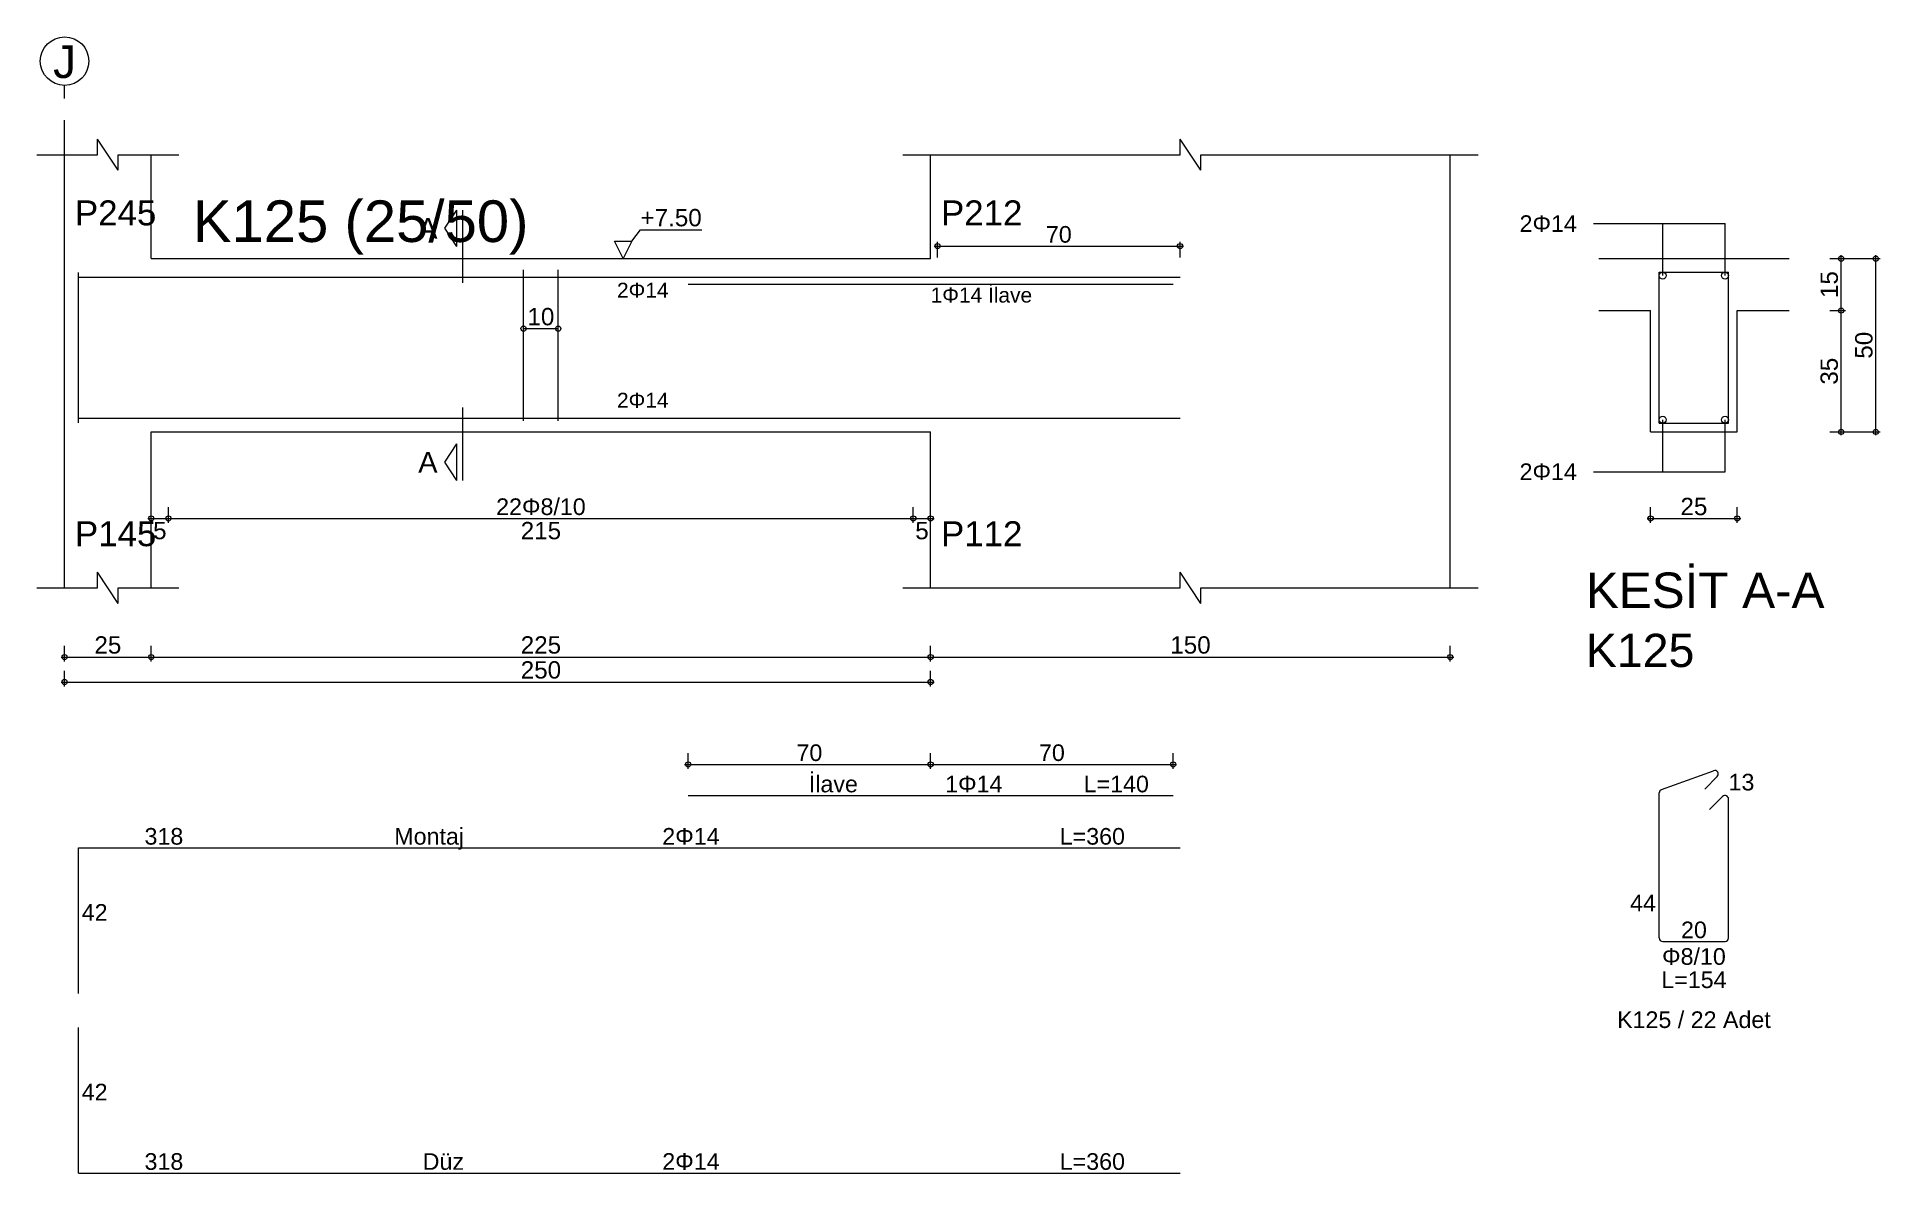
# Model space of a CAD drawing. Header units: millimetres. Extents: x 23801 to 80069, y 9628 to 14137.
# Drawn here: x 49916 to 50714, y 12471 to 12963 of the extents above; entities that cross this region are included whole.
import ezdxf

# ---------------------------------------------------------------- set-up
doc = ezdxf.new("R2010")
doc.units = ezdxf.units.MM
doc.linetypes.add('DASHDOT2', pattern=[12.7, 6.35, -3.175, 0, -3.175])
doc.linetypes.add('DASHED4', pattern=[18.75, 12.5, -6.25])
doc.layers.add('aks', color=251, linetype='DASHDOT2', lineweight=35)
for name, color, linetype in [('Donatı Topl. Uzun. Yazısı', 7, 'Continuous'), ('Donatı Uz. Yazısı', 7, 'Continuous'), ('Donatı Yazısı', 7, 'Continuous'), ('Donatı Çizgisi', 7, 'Continuous'), ('Kiriş', 7, 'Continuous'), ('Standart', 7, 'Continuous'), ('Ölçülendirme', 7, 'Continuous')]:
    doc.layers.add(name, color=color, linetype=linetype)
doc.styles.add('arial_1_18', font='arial.ttf', dxfattribs={"height": 0.2})

# ---------------------------------------------------------------- blocks, each defined once
blk = doc.blocks.new('IDE475Entity7400')
at = {"layer": 'aks', "color": 30, "linetype": 'DASHED4', "lineweight": 5}
blk.add_lwpolyline([(11420.72, 2016.8), (11420.72, 2151.8)], dxfattribs=at)
at = {"layer": 'aks', "color": 1, "linetype": 'Continuous', "lineweight": 5}
blk.add_circle((11420.72, 2158.8), 7, dxfattribs=at)
at = {"layer": 'Donatı Çizgisi', "color": 5, "linetype": 'Continuous', "lineweight": 5}
for points in [[(11424.72, 2054.4), (11424.72, 2097.8)], [(11553.22, 2055), (11553.22, 2098.6)], [(11563.22, 2055), (11563.22, 2098.6)], [(11881.06, 2054.3), (11881.06, 2097.9)], [(11881.06, 2097.9), (11901.06, 2097.9)], [(11901.06, 2054.3), (11901.06, 2097.9)], [(11424.72, 2096.4), (11742.72, 2096.4)], [(11600.72, 2094.4), (11740.72, 2094.4)], [(11424.72, 2055.8), (11742.72, 2055.8)], [(11881.06, 2054.3), (11901.06, 2054.3)], [(11881.73, 1948.54), (11896.74, 1954.01)], [(11881.06, 1905.72), (11881.06, 1947.59)], [(11894.16, 1948.69), (11897.81, 1952.33)], [(11600.72, 1946.8), (11740.72, 1946.8)], [(11895.54, 1942.78), (11899.32, 1946.56)], [(11901.06, 1905.72), (11901.06, 1945.84)], [(11424.72, 1889.7), (11424.72, 1931.7)], [(11424.72, 1931.7), (11742.72, 1931.7)], [(11882.08, 1904.7), (11900.04, 1904.7)], [(11424.72, 1837.85), (11424.72, 1879.85)], [(11424.72, 1837.85), (11742.72, 1837.85)]]:
    blk.add_lwpolyline(points, dxfattribs=at)
for centre in [(11882.06, 2096.9), (11900.06, 2096.9), (11882.06, 2055.3), (11900.06, 2055.3)]:
    blk.add_circle(centre, 1, dxfattribs=at)
for centre, start, end in [((11897.08, 1953.05), 315, 110), ((11882.08, 1947.59), 110, 180), ((11900.04, 1945.84), 0, 135), ((11882.08, 1905.72), 180, 270), ((11900.04, 1905.72), 270, 0)]:
    blk.add_arc(centre, 1.02, start, end, dxfattribs=at)
at = {"layer": 'Kiriş', "color": 1, "linetype": 'Continuous', "lineweight": 5}
for points in [[(11430.22, 2131.8), (11430.22, 2136.3)], [(11436.22, 2127.3), (11430.22, 2136.3)], [(11742.72, 2131.8), (11742.72, 2136.3)], [(11748.72, 2127.3), (11742.72, 2136.3)], [(11412.72, 2131.8), (11430.22, 2131.8)], [(11420.72, 2006.8), (11420.72, 2131.8)], [(11436.22, 2127.3), (11436.22, 2131.8)], [(11436.22, 2131.8), (11453.73, 2131.8)], [(11445.73, 2101.8), (11445.73, 2131.8)], [(11662.72, 2131.8), (11742.72, 2131.8)], [(11670.72, 2101.8), (11670.72, 2131.8)], [(11748.72, 2131.8), (11828.73, 2131.8)], [(11748.72, 2127.3), (11748.72, 2131.8)], [(11820.73, 2006.8), (11820.73, 2131.8)], [(11445.73, 2101.8), (11670.72, 2101.8)], [(11863.56, 2101.8), (11918.56, 2101.8)], [(11863.56, 2086.8), (11878.56, 2086.8)], [(11878.56, 2051.8), (11878.56, 2086.8)], [(11903.56, 2086.8), (11918.56, 2086.8)], [(11903.56, 2051.8), (11903.56, 2086.8)], [(11445.73, 2051.8), (11670.72, 2051.8)], [(11445.73, 2006.8), (11445.73, 2051.8)], [(11670.72, 2006.8), (11670.72, 2051.8)], [(11878.56, 2051.8), (11903.56, 2051.8)], [(11436.22, 2002.3), (11430.22, 2011.3)], [(11430.22, 2006.8), (11430.22, 2011.3)], [(11748.72, 2002.3), (11742.72, 2011.3)], [(11742.72, 2006.8), (11742.72, 2011.3)], [(11412.72, 2006.8), (11430.22, 2006.8)], [(11436.22, 2006.8), (11453.73, 2006.8)], [(11436.22, 2002.3), (11436.22, 2006.8)], [(11662.72, 2006.8), (11742.72, 2006.8)], [(11748.72, 2006.8), (11828.73, 2006.8)], [(11748.72, 2002.3), (11748.72, 2006.8)]]:
    blk.add_lwpolyline(points, dxfattribs=at)
at = {"layer": 'Ölçülendirme', "color": 1, "linetype": 'Continuous', "lineweight": 5}
for points in [[(11530.47, 2110.55), (11533.97, 2115.8)], [(11533.97, 2105.3), (11533.97, 2115.8)], [(11535.72, 2094.8), (11535.72, 2115.8)], [(11533.97, 2105.3), (11530.47, 2110.55)], [(11584.47, 2106.8), (11586.97, 2110.13)], [(11586.97, 2110.13), (11604.65, 2110.13)], [(11862.06, 2111.9), (11900.06, 2111.9)], [(11882.06, 2096.9), (11882.06, 2111.9)], [(11900.06, 2096.9), (11900.06, 2111.9)], [(11581.97, 2101.8), (11579.47, 2106.8)], [(11579.47, 2106.8), (11584.47, 2106.8)], [(11584.47, 2106.8), (11581.97, 2101.8)], [(11581.97, 2101.8), (11581.97, 2101.8)], [(11671.72, 2105.4), (11743.72, 2105.4)], [(11672.72, 2102.15), (11672.72, 2106.65)], [(11742.72, 2102.15), (11742.72, 2106.65)], [(11930.31, 2101.8), (11944.81, 2101.8)], [(11933.56, 2050.8), (11933.56, 2102.8)], [(11943.56, 2050.8), (11943.56, 2102.8)], [(11930.31, 2086.8), (11934.81, 2086.8)], [(11553.22, 2081.6), (11563.22, 2081.6)], [(11535.72, 2037.8), (11535.72, 2058.8)], [(11882.06, 2040.3), (11882.06, 2055.3)], [(11900.06, 2040.3), (11900.06, 2055.3)], [(11930.31, 2051.8), (11944.81, 2051.8)], [(11530.47, 2043.05), (11533.97, 2048.3)], [(11533.97, 2037.8), (11533.97, 2048.3)], [(11533.97, 2037.8), (11530.47, 2043.05)], [(11862.06, 2040.3), (11900.06, 2040.3)], [(11445.72, 2025.55), (11445.72, 2030.05)], [(11450.72, 2025.55), (11450.72, 2030.05)], [(11665.72, 2025.55), (11665.72, 2030.05)], [(11670.72, 2025.55), (11670.72, 2030.05)], [(11878.56, 2025.55), (11878.56, 2030.05)], [(11903.56, 2025.55), (11903.56, 2030.05)], [(11444.72, 2026.8), (11671.72, 2026.8)], [(11877.56, 2026.8), (11904.56, 2026.8)], [(11420.72, 1985.55), (11420.72, 1990.05)], [(11445.72, 1985.55), (11445.72, 1990.05)], [(11670.72, 1985.55), (11670.72, 1990.05)], [(11820.72, 1985.55), (11820.72, 1990.05)], [(11419.72, 1986.8), (11821.72, 1986.8)], [(11419.72, 1979.6), (11671.72, 1979.6)], [(11420.72, 1978.35), (11420.72, 1982.85)], [(11670.72, 1978.35), (11670.72, 1982.85)], [(11600.72, 1954.55), (11600.72, 1959.05)], [(11670.72, 1954.55), (11670.72, 1959.05)], [(11670.72, 1954.55), (11670.72, 1959.05)], [(11740.72, 1954.55), (11740.72, 1959.05)], [(11599.72, 1955.8), (11671.72, 1955.8)], [(11669.72, 1955.8), (11741.72, 1955.8)]]:
    blk.add_lwpolyline(points, dxfattribs=at)
for centre in [(11672.72, 2105.4), (11742.72, 2105.4), (11933.56, 2101.8), (11943.56, 2101.8), (11933.56, 2086.8), (11553.22, 2081.6), (11563.22, 2081.6), (11933.56, 2051.8), (11943.56, 2051.8), (11445.72, 2026.8), (11450.72, 2026.8), (11450.72, 2026.8), (11665.72, 2026.8), (11665.72, 2026.8), (11670.72, 2026.8), (11878.56, 2026.8), (11903.56, 2026.8), (11420.72, 1986.8), (11445.72, 1986.8), (11445.72, 1986.8), (11670.72, 1986.8), (11670.72, 1986.8), (11820.72, 1986.8), (11420.72, 1979.6), (11670.72, 1979.6), (11600.72, 1955.8), (11670.72, 1955.8), (11670.72, 1955.8), (11740.72, 1955.8)]:
    blk.add_circle(centre, 0.75, dxfattribs=at)
at = {"layer": 'aks', "color": 1, "linetype": 'Continuous', "lineweight": 5, "style": 'arial_1_18'}
blk.add_text('J', height=9.45, dxfattribs=at).set_placement((11417.42, 2153.92))
at = {"layer": 'Donatı Topl. Uzun. Yazısı', "color": 1, "linetype": 'Continuous', "lineweight": 5, "style": 'arial_1_18'}
for s, p in [('L=140', (11714.89, 1947.76)), ('L=360', (11707.99, 1932.66)), ('L=154', (11881.64, 1891.26)), ('L=360', (11707.99, 1838.81))]:
    blk.add_text(s, height=4.8, dxfattribs=at).set_placement(p)
at = {"layer": 'Donatı Uz. Yazısı', "color": 1, "linetype": 'Continuous', "lineweight": 5, "style": 'arial_1_18'}
for s, p in [('13', (11901.06, 1948.3)), ('318', (11443.8, 1932.66)), ('42', (11425.68, 1910.7)), ('44', (11872.64, 1913.42)), ('20', (11887.33, 1905.66)), ('42', (11425.68, 1858.85)), ('318', (11443.8, 1838.81))]:
    blk.add_text(s, height=4.8, dxfattribs=at).set_placement(p)
at = {"layer": 'Donatı Yazısı', "color": 5, "linetype": 'Continuous', "lineweight": 5, "style": 'arial_1_18'}
for s, height, p in [('2Φ14', 4.8, (11840.73, 2109.5)), ('1Φ14 İlave', 4.32, (11670.72, 2089.12)), ('2Φ14', 4.8, (11840.73, 2037.9)), ('1Φ14', 4.8, (11674.92, 1947.76)), ('2Φ14', 4.8, (11593.26, 1932.66)), ('Φ8/10', 4.8, (11881.86, 1897.98)), ('K125 / 22 Adet', 4.8, (11868.88, 1879.74)), ('2Φ14', 4.8, (11593.26, 1838.81))]:
    blk.add_text(s, height=height, dxfattribs=at).set_placement(p)
for p in [(11580.18, 2090.52), (11580.18, 2058.76)]:
    blk.add_text('2Φ14', height=4.32, rotation=360, dxfattribs=at).set_placement(p)
at = {"layer": 'Donatı Yazısı', "color": 1, "linetype": 'Continuous', "lineweight": 5, "style": 'arial_1_18'}
for s, p in [('İlave', (11635.56, 1947.76)), ('Montaj', (11515.9, 1932.66)), ('Düz', (11524.1, 1838.81))]:
    blk.add_text(s, height=4.8, dxfattribs=at).set_placement(p)
at = {"layer": 'Kiriş', "color": 1, "linetype": 'Continuous', "lineweight": 5, "style": 'arial_1_18'}
for s, height, p in [('P245', 7.2, (11423.72, 2111.4)), ('K125 (25/50)', 12, (11457.72, 2106.6)), ('P212', 7.2, (11673.72, 2111.4)), ('P145', 7.2, (11423.72, 2018.8)), ('P112', 7.2, (11673.72, 2018.8)), ('KESİT A-A', 10.2, (11859.86, 2001)), ('K125', 9.6, (11859.86, 1983.92))]:
    blk.add_text(s, height=height, dxfattribs=at).set_placement(p)
at = {"layer": 'Ölçülendirme', "color": 1, "linetype": 'Continuous', "lineweight": 5, "style": 'arial_1_18'}
for s, height, p in [('A', 5.95, (11522.83, 2107.57)), ('+7.50', 5, (11586.97, 2111.13)), ('70', 4.8, (11704, 2106.4)), ('A', 5.95, (11522.83, 2040.07)), ('25', 5, (11887.17, 2027.76)), ('5', 5, (11446.28, 2020.8)), ('215', 5, (11552.4, 2020.8)), ('5', 5, (11666.28, 2020.8)), ('25', 5, (11429.34, 1987.8)), ('225', 5, (11552.4, 1987.8)), ('150', 5, (11739.9, 1987.8)), ('250', 5, (11552.4, 1980.6))]:
    blk.add_text(s, height=height, dxfattribs=at).set_placement(p)
for s, rotation, p in [('15', 90, (11932.6, 2090.42)), ('10', 360, (11554.34, 2082.56)), ('50', 90, (11942.6, 2072.92)), ('35', 90, (11932.6, 2065.42))]:
    blk.add_text(s, height=5, rotation=rotation, dxfattribs=at).set_placement(p)
at = {"layer": 'Ölçülendirme', "color": 5, "linetype": 'Continuous', "lineweight": 5, "style": 'arial_1_18'}
for s, p in [('22Φ8/10', (11545.3, 2027.8)), ('70', (11632, 1956.8)), ('70', (11702, 1956.8))]:
    blk.add_text(s, height=4.8, dxfattribs=at).set_placement(p)

msp = doc.modelspace()

# ---------------------------------------------------------------- block references
at = {"layer": 'Standart', "xscale": 1.5, "yscale": 1.5, "zscale": 1.5}
msp.add_blockref('IDE475Entity7400', (32796.46, 9714.13), dxfattribs=at)

doc.saveas('drawing.dxf')
